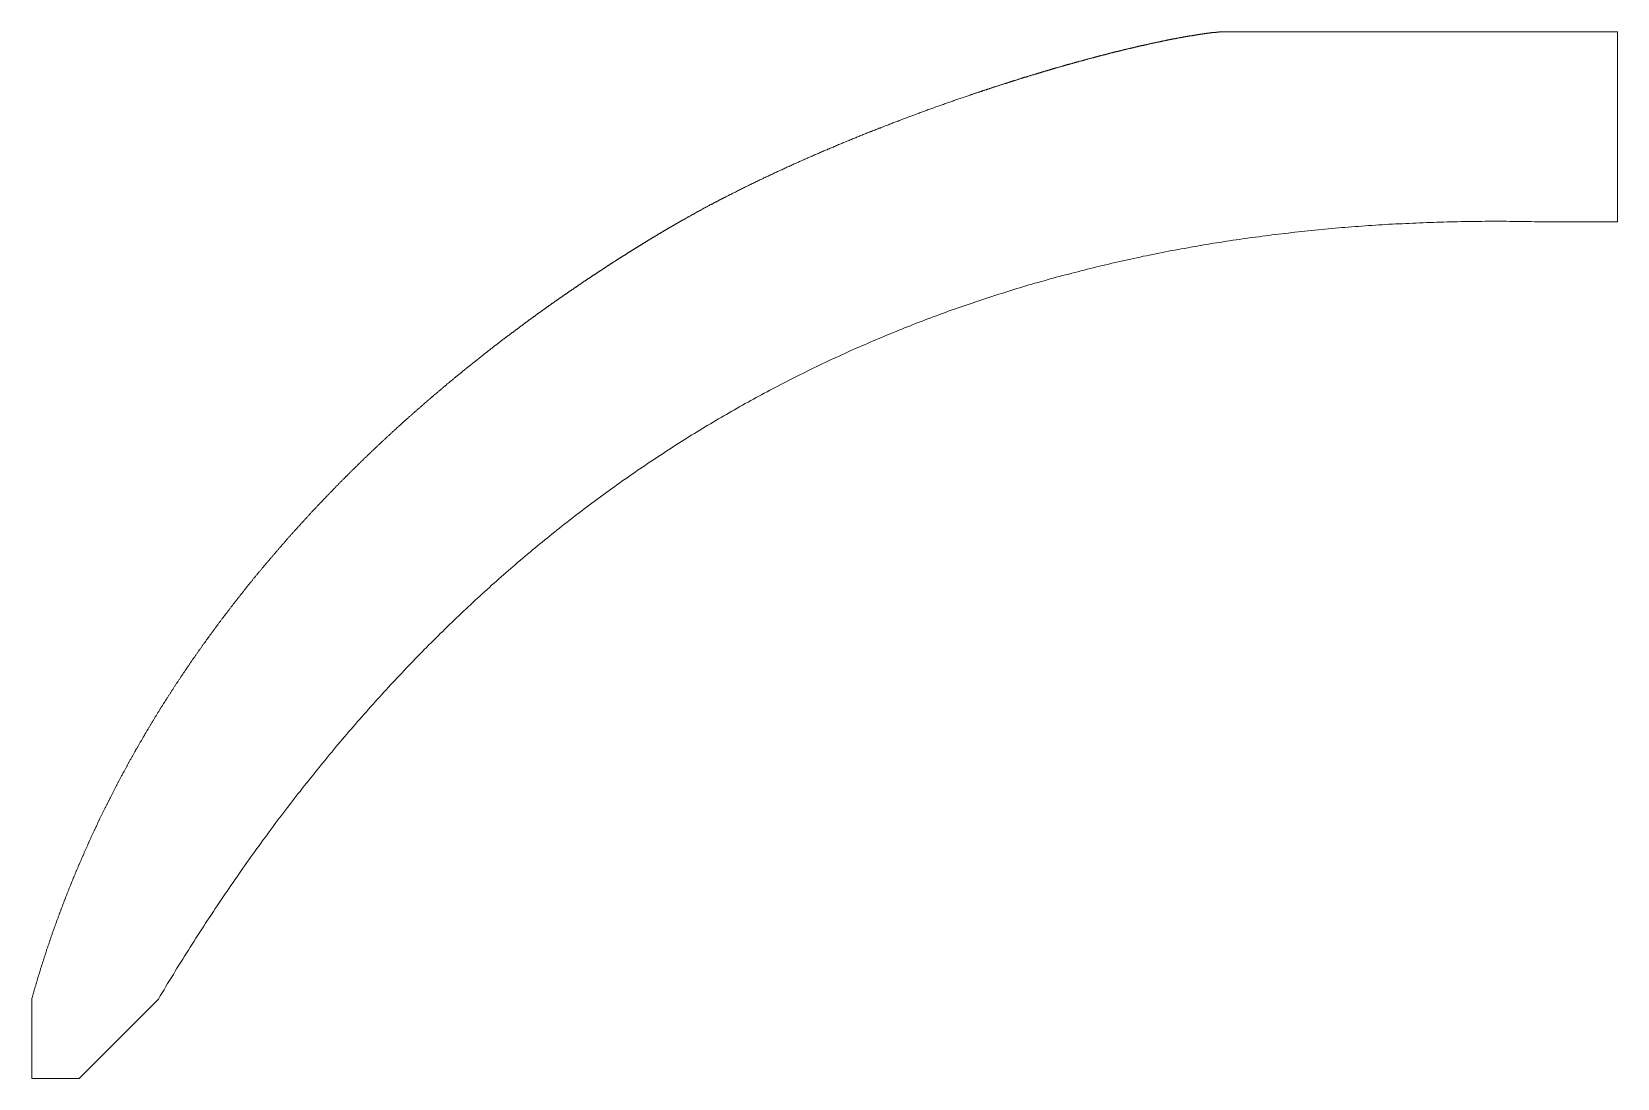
# Model space of a CAD drawing. Header units: millimetres. Extents: x -83 to 17, y -2 to 64.
import ezdxf

# ---------------------------------------------------------------- set-up
doc = ezdxf.new("R2010")
doc.units = ezdxf.units.MM

msp = doc.modelspace()

# ---------------------------------------------------------------- linework, layer by layer
at = {"color": 7, "linetype": 'Continuous', "lineweight": 15}
msp.add_lwpolyline([(-8.2, 64.16), (-8.22, 64.16), (-8.24, 64.16), (-8.25, 64.16), (-8.27, 64.15), (-8.28, 64.15), (-8.3, 64.15), (-8.31, 64.15), (-8.33, 64.15), (-8.35, 64.15), (-8.36, 64.14), (-8.38, 64.14), (-8.39, 64.14), (-8.41, 64.14), (-8.43, 64.14), (-8.44, 64.14), (-8.46, 64.13), (-8.47, 64.13), (-8.49, 64.13), (-8.51, 64.13), (-8.52, 64.13), (-8.54, 64.13), (-8.56, 64.12), (-8.57, 64.12), (-8.59, 64.12), (-8.6, 64.12), (-8.62, 64.12), (-8.64, 64.12), (-8.65, 64.11), (-8.67, 64.11), (-8.69, 64.11), (-8.7, 64.11), (-8.72, 64.11), (-8.74, 64.1), (-8.76, 64.1), (-8.77, 64.1), (-8.79, 64.1), (-8.81, 64.1), (-8.82, 64.09), (-8.84, 64.09), (-8.86, 64.09), (-8.87, 64.09), (-8.89, 64.08), (-8.91, 64.08), (-8.93, 64.08), (-8.94, 64.08), (-8.96, 64.08), (-8.98, 64.07), (-9, 64.07), (-9.01, 64.07), (-9.03, 64.07), (-9.05, 64.06), (-9.07, 64.06), (-9.08, 64.06), (-9.1, 64.06), (-9.12, 64.06), (-9.14, 64.05), (-9.16, 64.05), (-9.17, 64.05), (-9.19, 64.05), (-9.21, 64.04), (-9.23, 64.04), (-9.25, 64.04), (-9.26, 64.04), (-9.28, 64.03), (-9.3, 64.03), (-9.32, 64.03), (-9.34, 64.03), (-9.36, 64.02), (-9.37, 64.02), (-9.39, 64.02), (-9.41, 64.01), (-9.43, 64.01), (-9.45, 64.01), (-9.47, 64.01), (-9.48, 64), (-9.5, 64), (-9.52, 64), (-9.54, 64), (-9.56, 63.99), (-9.58, 63.99), (-9.6, 63.99), (-9.62, 63.98), (-9.63, 63.98), (-9.65, 63.98), (-9.67, 63.98), (-9.69, 63.97), (-9.71, 63.97), (-9.73, 63.97), (-9.75, 63.96), (-9.77, 63.96), (-9.79, 63.96), (-9.81, 63.95), (-9.83, 63.95), (-9.85, 63.95), (-9.86, 63.95), (-9.88, 63.94), (-9.9, 63.94), (-9.92, 63.94), (-9.94, 63.93), (-9.96, 63.93), (-9.98, 63.93), (-10, 63.92), (-10.02, 63.92), (-10.04, 63.92), (-10.06, 63.91), (-10.08, 63.91), (-10.1, 63.91), (-10.12, 63.9), (-10.14, 63.9), (-10.16, 63.9), (-10.18, 63.89), (-10.2, 63.89), (-10.22, 63.89), (-10.24, 63.88), (-10.26, 63.88), (-10.28, 63.88), (-10.3, 63.87), (-10.32, 63.87), (-10.34, 63.87), (-10.36, 63.86), (-10.38, 63.86), (-10.4, 63.86), (-10.42, 63.85), (-10.44, 63.85), (-10.46, 63.85), (-10.48, 63.84), (-10.51, 63.84), (-10.53, 63.83), (-10.55, 63.83), (-10.57, 63.83), (-10.59, 63.82), (-10.61, 63.82), (-10.63, 63.82), (-10.65, 63.81), (-10.67, 63.81), (-10.69, 63.8), (-10.71, 63.8), (-10.73, 63.8), (-10.76, 63.79), (-10.78, 63.79), (-10.8, 63.79), (-10.82, 63.78), (-10.84, 63.78), (-10.86, 63.77), (-10.88, 63.77), (-10.9, 63.77), (-10.93, 63.76), (-10.95, 63.76), (-10.97, 63.75), (-10.99, 63.75), (-11.01, 63.75), (-11.03, 63.74), (-11.05, 63.74), (-11.08, 63.73), (-11.1, 63.73), (-11.12, 63.73), (-11.14, 63.72), (-11.16, 63.72), (-11.18, 63.71), (-11.21, 63.71), (-11.23, 63.7), (-11.25, 63.7), (-11.27, 63.7), (-11.29, 63.69), (-11.32, 63.69), (-11.34, 63.68), (-11.36, 63.68), (-11.38, 63.67), (-11.4, 63.67), (-11.43, 63.67), (-11.45, 63.66), (-11.47, 63.66), (-11.49, 63.65), (-11.51, 63.65), (-11.54, 63.64), (-11.56, 63.64), (-11.58, 63.64), (-11.6, 63.63), (-11.63, 63.63), (-11.65, 63.62), (-11.67, 63.62), (-11.69, 63.61), (-11.72, 63.61), (-11.74, 63.6), (-11.76, 63.6), (-11.79, 63.59), (-11.81, 63.59), (-11.83, 63.58), (-11.85, 63.58), (-11.88, 63.58), (-11.9, 63.57), (-11.92, 63.57), (-11.94, 63.56), (-11.97, 63.56), (-11.99, 63.55), (-12.01, 63.55), (-12.04, 63.54), (-12.06, 63.54), (-12.08, 63.53), (-12.11, 63.53), (-12.13, 63.52), (-12.15, 63.52), (-12.18, 63.51), (-12.2, 63.51), (-12.22, 63.5), (-12.25, 63.5), (-12.27, 63.49), (-12.29, 63.49), (-12.32, 63.48), (-12.34, 63.48), (-12.36, 63.47), (-12.39, 63.47), (-12.41, 63.46), (-12.43, 63.46), (-12.46, 63.45), (-12.48, 63.45), (-12.51, 63.44), (-12.53, 63.44), (-12.55, 63.43), (-12.58, 63.43), (-12.6, 63.42), (-12.62, 63.42), (-12.65, 63.41), (-12.67, 63.41), (-12.7, 63.4), (-12.72, 63.4), (-12.74, 63.39), (-12.77, 63.39), (-12.79, 63.38), (-12.82, 63.37), (-12.84, 63.37), (-12.87, 63.36), (-12.89, 63.36), (-12.91, 63.35), (-12.94, 63.35), (-12.96, 63.34), (-12.99, 63.34), (-13.01, 63.33), (-13.04, 63.33), (-13.06, 63.32), (-13.09, 63.32), (-13.11, 63.31), (-13.13, 63.3), (-13.16, 63.3), (-13.18, 63.29), (-13.21, 63.29), (-13.23, 63.28), (-13.26, 63.28), (-13.28, 63.27), (-13.31, 63.26), (-13.33, 63.26), (-13.36, 63.25), (-13.38, 63.25), (-13.41, 63.24), (-13.43, 63.24), (-13.46, 63.23), (-13.48, 63.22), (-13.51, 63.22), (-13.53, 63.21), (-13.56, 63.21), (-13.58, 63.2), (-13.61, 63.2), (-13.63, 63.19), (-13.66, 63.18), (-13.68, 63.18), (-13.71, 63.17), (-13.73, 63.17), (-13.76, 63.16), (-13.78, 63.15), (-13.81, 63.15), (-13.83, 63.14), (-13.86, 63.14), (-13.89, 63.13), (-13.91, 63.12), (-13.94, 63.12), (-13.96, 63.11), (-13.99, 63.11), (-14.01, 63.1), (-14.04, 63.09), (-14.06, 63.09), (-14.09, 63.08), (-14.12, 63.08), (-14.14, 63.07), (-14.17, 63.06), (-14.19, 63.06), (-14.22, 63.05), (-14.25, 63.04), (-14.27, 63.04), (-14.3, 63.03), (-14.32, 63.03), (-14.35, 63.02), (-14.37, 63.01), (-14.4, 63.01), (-14.43, 63), (-14.45, 62.99), (-14.48, 62.99), (-14.51, 62.98), (-14.53, 62.97), (-14.56, 62.97), (-14.58, 62.96), (-14.61, 62.96), (-14.64, 62.95), (-14.66, 62.94), (-14.69, 62.94), (-14.72, 62.93), (-14.74, 62.92), (-14.77, 62.92), (-14.8, 62.91), (-14.82, 62.9), (-14.85, 62.9), (-14.87, 62.89), (-14.9, 62.88), (-14.93, 62.88), (-14.95, 62.87), (-14.98, 62.86), (-15.01, 62.86), (-15.03, 62.85), (-15.06, 62.84), (-15.09, 62.84), (-15.11, 62.83), (-15.14, 62.82), (-15.17, 62.82), (-15.2, 62.81), (-15.22, 62.8), (-15.25, 62.8), (-15.28, 62.79), (-15.3, 62.78), (-15.33, 62.78), (-15.36, 62.77), (-15.38, 62.76), (-15.41, 62.75), (-15.44, 62.75), (-15.47, 62.74), (-15.49, 62.73), (-15.52, 62.73), (-15.55, 62.72), (-15.57, 62.71), (-15.6, 62.71), (-15.63, 62.7), (-15.66, 62.69), (-15.68, 62.68), (-15.71, 62.68), (-15.74, 62.67), (-15.77, 62.66), (-15.79, 62.66), (-15.82, 62.65), (-15.85, 62.64), (-15.88, 62.63), (-15.9, 62.63), (-15.93, 62.62), (-15.96, 62.61), (-15.99, 62.61), (-16.01, 62.6), (-16.04, 62.59), (-16.07, 62.58), (-16.1, 62.58), (-16.13, 62.57), (-16.15, 62.56), (-16.18, 62.55), (-16.21, 62.55), (-16.24, 62.54), (-16.26, 62.53), (-16.29, 62.52), (-16.32, 62.52), (-16.35, 62.51), (-16.38, 62.5), (-16.4, 62.5), (-16.43, 62.49), (-16.46, 62.48), (-16.49, 62.47), (-16.52, 62.46), (-16.54, 62.46), (-16.57, 62.45), (-16.6, 62.44), (-16.63, 62.43), (-16.66, 62.43), (-16.69, 62.42), (-16.71, 62.41), (-16.74, 62.4), (-16.77, 62.4), (-16.8, 62.39), (-16.83, 62.38), (-16.86, 62.37), (-16.88, 62.37), (-16.91, 62.36), (-16.94, 62.35), (-16.97, 62.34), (-17, 62.33), (-17.03, 62.33), (-17.05, 62.32), (-17.08, 62.31), (-17.11, 62.3), (-17.14, 62.3), (-17.17, 62.29), (-17.2, 62.28), (-17.23, 62.27), (-17.26, 62.26), (-17.28, 62.26), (-17.31, 62.25), (-17.34, 62.24), (-17.37, 62.23), (-17.4, 62.22), (-17.43, 62.22), (-17.46, 62.21), (-17.49, 62.2), (-17.51, 62.19), (-17.54, 62.18), (-17.57, 62.18), (-17.6, 62.17), (-17.63, 62.16), (-17.66, 62.15), (-17.69, 62.14), (-17.72, 62.14), (-17.75, 62.13), (-17.78, 62.12), (-17.81, 62.11), (-17.83, 62.1), (-17.86, 62.09), (-17.89, 62.09), (-17.92, 62.08), (-17.95, 62.07), (-17.98, 62.06), (-18.01, 62.05), (-18.04, 62.04), (-18.07, 62.04), (-18.1, 62.03), (-18.13, 62.02), (-18.16, 62.01), (-18.19, 62), (-18.22, 61.99), (-18.24, 61.99), (-18.27, 61.98), (-18.3, 61.97), (-18.33, 61.96), (-18.36, 61.95), (-18.39, 61.94), (-18.42, 61.93), (-18.45, 61.93), (-18.48, 61.92), (-18.51, 61.91), (-18.54, 61.9), (-18.57, 61.89), (-18.6, 61.88), (-18.63, 61.88), (-18.66, 61.87), (-18.69, 61.86), (-18.72, 61.85), (-18.75, 61.84), (-18.78, 61.83), (-18.81, 61.82), (-18.84, 61.81), (-18.87, 61.81), (-18.9, 61.8), (-18.93, 61.79), (-18.96, 61.78), (-18.99, 61.77), (-19.02, 61.76), (-19.05, 61.75), (-19.08, 61.74), (-19.11, 61.74), (-19.14, 61.73), (-19.17, 61.72), (-19.2, 61.71), (-19.23, 61.7), (-19.26, 61.69), (-19.29, 61.68), (-19.32, 61.67), (-19.35, 61.66), (-19.38, 61.66), (-19.41, 61.65), (-19.44, 61.64), (-19.47, 61.63), (-19.5, 61.62), (-19.53, 61.61), (-19.56, 61.6), (-19.59, 61.59), (-19.62, 61.58), (-19.65, 61.57), (-19.68, 61.56), (-19.71, 61.56), (-19.74, 61.55), (-19.77, 61.54), (-19.8, 61.53), (-19.83, 61.52), (-19.87, 61.51), (-19.9, 61.5), (-19.93, 61.49), (-19.96, 61.48), (-19.99, 61.47), (-20.02, 61.46), (-20.05, 61.45), (-20.08, 61.44), (-20.11, 61.44), (-20.14, 61.43), (-20.17, 61.42), (-20.2, 61.41), (-20.23, 61.4), (-20.26, 61.39), (-20.29, 61.38), (-20.32, 61.37), (-20.36, 61.36), (-20.39, 61.35), (-20.42, 61.34), (-20.45, 61.33), (-20.48, 61.32), (-20.51, 61.31), (-20.54, 61.3), (-20.57, 61.29), (-20.6, 61.28), (-20.63, 61.28), (-20.66, 61.27), (-20.7, 61.26), (-20.73, 61.25), (-20.76, 61.24), (-20.79, 61.23), (-20.82, 61.22), (-20.85, 61.21), (-20.88, 61.2), (-20.91, 61.19), (-20.94, 61.18), (-20.98, 61.17), (-21.01, 61.16), (-21.04, 61.15), (-21.07, 61.14), (-21.1, 61.13), (-21.13, 61.12), (-21.16, 61.11), (-21.19, 61.1), (-21.22, 61.09), (-21.26, 61.08), (-21.29, 61.07), (-21.32, 61.06), (-21.35, 61.05), (-21.38, 61.04), (-21.41, 61.03), (-21.44, 61.02), (-21.48, 61.01), (-21.51, 61), (-21.54, 60.99), (-21.57, 60.98), (-21.6, 60.97), (-21.63, 60.96), (-21.66, 60.95), (-21.7, 60.94), (-21.73, 60.93), (-21.76, 60.92), (-21.79, 60.91), (-21.82, 60.9), (-21.85, 60.89), (-21.88, 60.88), (-21.92, 60.87), (-21.95, 60.86), (-21.98, 60.85), (-22.01, 60.84), (-22.04, 60.83), (-22.07, 60.82), (-22.11, 60.81), (-22.14, 60.8), (-22.17, 60.79), (-22.2, 60.78), (-22.23, 60.77), (-22.26, 60.76), (-22.3, 60.75), (-22.33, 60.74), (-22.36, 60.73), (-22.39, 60.72), (-22.42, 60.71), (-22.46, 60.7), (-22.49, 60.69), (-22.52, 60.68), (-22.55, 60.67), (-22.58, 60.66), (-22.61, 60.65), (-22.65, 60.64), (-22.68, 60.63), (-22.71, 60.61), (-22.74, 60.6), (-22.77, 60.59), (-22.81, 60.58), (-22.84, 60.57), (-22.87, 60.56), (-22.9, 60.55), (-22.93, 60.54), (-22.97, 60.53), (-23, 60.52), (-23.03, 60.51), (-23.06, 60.5), (-23.09, 60.49), (-23.13, 60.48), (-23.16, 60.47), (-23.19, 60.46), (-23.22, 60.45), (-23.26, 60.44), (-23.29, 60.42), (-23.32, 60.41), (-23.35, 60.4), (-23.38, 60.39), (-23.42, 60.38), (-23.45, 60.37), (-23.48, 60.36), (-23.51, 60.35), (-23.55, 60.34), (-23.58, 60.33), (-23.61, 60.32), (-23.64, 60.31), (-23.67, 60.3), (-23.71, 60.28), (-23.74, 60.27), (-23.77, 60.26), (-23.8, 60.25), (-23.84, 60.24), (-23.87, 60.23), (-23.9, 60.22), (-23.93, 60.21), (-23.97, 60.2), (-24, 60.19), (-24.03, 60.18), (-24.06, 60.16), (-24.1, 60.15), (-24.13, 60.14), (-24.19, 60.12), (-24.26, 60.1), (-24.32, 60.08), (-24.39, 60.05), (-24.45, 60.03), (-24.52, 60.01), (-24.58, 59.99), (-24.65, 59.96), (-24.71, 59.94), (-24.78, 59.92), (-24.84, 59.9), (-24.91, 59.87), (-24.98, 59.85), (-25.04, 59.83), (-25.11, 59.81), (-25.17, 59.78), (-25.24, 59.76), (-25.3, 59.74), (-25.37, 59.71), (-25.44, 59.69), (-25.5, 59.67), (-25.57, 59.64), (-25.63, 59.62), (-25.7, 59.6), (-25.76, 59.57), (-25.83, 59.55), (-25.9, 59.53), (-25.96, 59.5), (-26.03, 59.48), (-26.09, 59.46), (-26.16, 59.43), (-26.23, 59.41), (-26.29, 59.39), (-26.36, 59.36), (-26.42, 59.34), (-26.49, 59.31), (-26.56, 59.29), (-26.62, 59.27), (-26.69, 59.24), (-26.76, 59.22), (-26.82, 59.19), (-26.89, 59.17), (-26.95, 59.15), (-27.02, 59.12), (-27.09, 59.1), (-27.15, 59.07), (-27.22, 59.05), (-27.29, 59.02), (-27.35, 59), (-27.42, 58.97), (-27.49, 58.95), (-27.55, 58.93), (-27.62, 58.9), (-27.69, 58.88), (-27.75, 58.85), (-27.82, 58.83), (-27.89, 58.8), (-27.95, 58.78), (-28.02, 58.75), (-28.09, 58.73), (-28.15, 58.7), (-28.22, 58.68), (-28.29, 58.65), (-28.35, 58.63), (-28.42, 58.6), (-28.49, 58.58), (-28.56, 58.55), (-28.62, 58.52), (-28.69, 58.5), (-28.76, 58.47), (-28.82, 58.45), (-28.89, 58.42), (-28.96, 58.4), (-29.02, 58.37), (-29.09, 58.34), (-29.16, 58.32), (-29.22, 58.29), (-29.29, 58.27), (-29.36, 58.24), (-29.43, 58.22), (-29.49, 58.19), (-29.56, 58.16), (-29.63, 58.14), (-29.69, 58.11), (-29.76, 58.08), (-29.83, 58.06), (-29.9, 58.03), (-29.96, 58.01), (-30.03, 57.98), (-30.1, 57.95), (-30.16, 57.93), (-30.23, 57.9), (-30.3, 57.87), (-30.36, 57.85), (-30.43, 57.82), (-30.5, 57.79), (-30.57, 57.77), (-30.63, 57.74), (-30.7, 57.71), (-30.77, 57.69), (-30.83, 57.66), (-30.9, 57.63), (-30.97, 57.6), (-31.04, 57.58), (-31.1, 57.55), (-31.17, 57.52), (-31.24, 57.5), (-31.3, 57.47), (-31.37, 57.44), (-31.44, 57.41), (-31.51, 57.39), (-31.57, 57.36), (-31.64, 57.33), (-31.71, 57.3), (-31.77, 57.28), (-31.84, 57.25), (-31.91, 57.22), (-31.98, 57.19), (-32.04, 57.16), (-32.11, 57.14), (-32.18, 57.11), (-32.24, 57.08), (-32.31, 57.05), (-32.38, 57.03), (-32.44, 57), (-32.51, 56.97), (-32.58, 56.94), (-32.65, 56.91), (-32.71, 56.88), (-32.78, 56.86), (-32.85, 56.83), (-32.91, 56.8), (-32.98, 56.77), (-33.05, 56.74), (-33.11, 56.71), (-33.18, 56.69), (-33.25, 56.66), (-33.32, 56.63), (-33.38, 56.6), (-33.45, 56.57), (-33.52, 56.54), (-33.58, 56.51), (-33.65, 56.48), (-33.72, 56.46), (-33.78, 56.43), (-33.85, 56.4), (-33.92, 56.37), (-33.98, 56.34), (-34.05, 56.31), (-34.12, 56.28), (-34.18, 56.25), (-34.25, 56.22), (-34.32, 56.19), (-34.38, 56.16), (-34.45, 56.14), (-34.52, 56.11), (-34.58, 56.08), (-34.65, 56.05), (-34.71, 56.02), (-34.78, 55.99), (-34.85, 55.96), (-34.91, 55.93), (-34.98, 55.9), (-35.05, 55.87), (-35.11, 55.84), (-35.18, 55.81), (-35.25, 55.78), (-35.31, 55.75), (-35.38, 55.72), (-35.44, 55.69), (-35.51, 55.66), (-35.58, 55.63), (-35.64, 55.6), (-35.71, 55.57), (-35.77, 55.54), (-35.84, 55.51), (-35.91, 55.48), (-35.97, 55.45), (-36.04, 55.42), (-36.1, 55.39), (-36.17, 55.36), (-36.23, 55.33), (-36.3, 55.3), (-36.37, 55.27), (-36.43, 55.24), (-36.5, 55.2), (-36.56, 55.17), (-36.63, 55.14), (-36.69, 55.11), (-36.76, 55.08), (-36.82, 55.05), (-36.89, 55.02), (-36.96, 54.99), (-37.02, 54.96), (-37.09, 54.93), (-37.15, 54.9), (-37.22, 54.86), (-37.28, 54.83), (-37.35, 54.8), (-37.41, 54.77), (-37.48, 54.74), (-37.54, 54.71), (-37.61, 54.68), (-37.67, 54.65), (-37.74, 54.61), (-37.8, 54.58), (-37.87, 54.55), (-37.93, 54.52), (-38, 54.49), (-38.06, 54.46), (-38.12, 54.43), (-38.19, 54.39), (-38.25, 54.36), (-38.32, 54.33), (-38.38, 54.3), (-38.45, 54.27), (-38.51, 54.24), (-38.58, 54.2), (-38.64, 54.17), (-38.7, 54.14), (-38.77, 54.11), (-38.83, 54.08), (-38.9, 54.04), (-38.96, 54.01), (-39.02, 53.98), (-39.09, 53.95), (-39.15, 53.91), (-39.22, 53.88), (-39.28, 53.85), (-39.31, 53.83), (-39.34, 53.82), (-39.38, 53.8), (-39.41, 53.78), (-39.44, 53.77), (-39.47, 53.75), (-39.5, 53.74), (-39.53, 53.72), (-39.57, 53.7), (-39.6, 53.69), (-39.63, 53.67), (-39.66, 53.65), (-39.69, 53.64), (-39.73, 53.62), (-39.76, 53.6), (-39.79, 53.59), (-39.82, 53.57), (-39.85, 53.55), (-39.89, 53.54), (-39.92, 53.52), (-39.95, 53.5), (-39.98, 53.49), (-40.01, 53.47), (-40.05, 53.45), (-40.08, 53.44), (-40.11, 53.42), (-40.14, 53.4), (-40.17, 53.39), (-40.21, 53.37), (-40.24, 53.35), (-40.27, 53.34), (-40.3, 53.32), (-40.34, 53.3), (-40.37, 53.28), (-40.4, 53.27), (-40.43, 53.25), (-40.46, 53.23), (-40.5, 53.22), (-40.53, 53.2), (-40.56, 53.18), (-40.59, 53.16), (-40.63, 53.15), (-40.66, 53.13), (-40.69, 53.11), (-40.72, 53.1), (-40.76, 53.08), (-40.79, 53.06), (-40.82, 53.04), (-40.85, 53.03), (-40.89, 53.01), (-40.92, 52.99), (-40.95, 52.97), (-40.98, 52.96), (-41.02, 52.94), (-41.05, 52.92), (-41.08, 52.9), (-41.11, 52.88), (-41.15, 52.87), (-41.18, 52.85), (-41.21, 52.83), (-41.24, 52.81), (-41.28, 52.8), (-41.31, 52.78), (-41.34, 52.76), (-41.38, 52.74), (-41.41, 52.72), (-41.44, 52.71), (-41.47, 52.69), (-41.51, 52.67), (-41.54, 52.65), (-41.57, 52.63), (-41.61, 52.61), (-41.64, 52.6), (-41.67, 52.58), (-41.71, 52.56), (-41.74, 52.54), (-41.77, 52.52), (-41.81, 52.5), (-41.84, 52.48), (-41.87, 52.47), (-41.91, 52.45), (-41.94, 52.43), (-41.97, 52.41), (-42.01, 52.39), (-42.04, 52.37), (-42.07, 52.35), (-42.11, 52.33), (-42.14, 52.31), (-42.18, 52.29), (-42.21, 52.28), (-42.24, 52.26), (-42.28, 52.24), (-42.31, 52.22), (-42.33, 52.21), (-42.35, 52.2), (-42.36, 52.19), (-42.38, 52.18), (-42.4, 52.17), (-42.41, 52.16), (-42.43, 52.15), (-42.45, 52.14), (-42.46, 52.13), (-42.48, 52.12), (-42.5, 52.11), (-42.52, 52.1), (-42.53, 52.09), (-42.55, 52.08), (-42.57, 52.07), (-42.58, 52.06), (-42.6, 52.05), (-42.62, 52.04), (-42.64, 52.03), (-42.65, 52.02), (-42.67, 52.01), (-42.69, 52), (-42.71, 51.99), (-42.72, 51.98), (-42.74, 51.97), (-42.76, 51.96), (-42.77, 51.95), (-42.79, 51.94), (-42.81, 51.93), (-42.83, 51.92), (-42.84, 51.91), (-42.86, 51.9), (-42.88, 51.89), (-42.9, 51.88), (-42.91, 51.87), (-42.93, 51.86), (-42.95, 51.85), (-42.97, 51.84), (-42.98, 51.83), (-43, 51.82), (-43.02, 51.81), (-43.04, 51.8), (-43.05, 51.79), (-43.07, 51.78), (-43.09, 51.77), (-43.11, 51.76), (-43.12, 51.75), (-43.14, 51.74), (-43.16, 51.73), (-43.18, 51.72), (-43.19, 51.71), (-43.21, 51.7), (-43.23, 51.69), (-43.25, 51.68), (-43.27, 51.67), (-43.28, 51.65), (-43.3, 51.64), (-43.32, 51.63), (-43.34, 51.62), (-43.35, 51.61), (-43.37, 51.6), (-43.39, 51.59), (-43.41, 51.58), (-43.43, 51.57), (-43.44, 51.56), (-43.46, 51.55), (-43.48, 51.54), (-43.5, 51.53), (-43.52, 51.52), (-43.53, 51.51), (-43.55, 51.5), (-43.57, 51.49), (-43.59, 51.48), (-43.6, 51.46), (-43.62, 51.45), (-43.64, 51.44), (-43.66, 51.43), (-43.68, 51.42), (-43.7, 51.41), (-43.71, 51.4), (-43.73, 51.39), (-43.75, 51.38), (-43.77, 51.37), (-43.79, 51.36), (-43.8, 51.35), (-43.82, 51.33), (-43.84, 51.32), (-43.86, 51.31), (-43.88, 51.3), (-43.9, 51.29), (-43.91, 51.28), (-43.93, 51.27), (-43.95, 51.26), (-43.97, 51.25), (-43.99, 51.24), (-44.01, 51.22), (-44.02, 51.21), (-44.04, 51.2), (-44.06, 51.19), (-44.08, 51.18), (-44.1, 51.17), (-44.12, 51.16), (-44.13, 51.15), (-44.15, 51.14), (-44.17, 51.12), (-44.19, 51.11), (-44.21, 51.1), (-44.23, 51.09), (-44.25, 51.08), (-44.26, 51.07), (-44.28, 51.06), (-44.3, 51.05), (-44.32, 51.03), (-44.34, 51.02), (-44.36, 51.01), (-44.38, 51), (-44.4, 50.99), (-44.41, 50.98), (-44.43, 50.97), (-44.45, 50.95), (-44.47, 50.94), (-44.49, 50.93), (-44.51, 50.92), (-44.53, 50.91), (-44.55, 50.9), (-44.57, 50.88), (-44.58, 50.87), (-44.6, 50.86), (-44.62, 50.85), (-44.64, 50.84), (-44.66, 50.83), (-44.68, 50.81), (-44.7, 50.8), (-44.72, 50.79), (-44.74, 50.78), (-44.76, 50.77), (-44.77, 50.76), (-44.79, 50.74), (-44.81, 50.73), (-44.83, 50.72), (-44.85, 50.71), (-44.87, 50.7), (-44.89, 50.68), (-44.91, 50.67), (-44.93, 50.66), (-44.95, 50.65), (-44.97, 50.64), (-44.99, 50.62), (-45.01, 50.61), (-45.03, 50.6), (-45.05, 50.59), (-45.06, 50.58), (-45.08, 50.56), (-45.1, 50.55), (-45.12, 50.54), (-45.14, 50.53), (-45.16, 50.52), (-45.18, 50.5), (-45.2, 50.49), (-45.22, 50.48), (-45.24, 50.47), (-45.26, 50.46), (-45.28, 50.44), (-45.3, 50.43), (-45.32, 50.42), (-45.34, 50.41), (-45.36, 50.39), (-45.38, 50.38), (-45.4, 50.37), (-45.42, 50.36), (-45.44, 50.34), (-45.46, 50.33), (-45.48, 50.32), (-45.5, 50.31), (-45.52, 50.29), (-45.54, 50.28), (-45.56, 50.27), (-45.58, 50.26), (-45.6, 50.24), (-45.62, 50.23), (-45.64, 50.22), (-45.66, 50.21), (-45.68, 50.19), (-45.7, 50.18), (-45.72, 50.17), (-45.74, 50.15), (-45.76, 50.14), (-45.78, 50.13), (-45.8, 50.12), (-45.82, 50.1), (-45.84, 50.09), (-45.86, 50.08), (-45.88, 50.06), (-45.9, 50.05), (-45.92, 50.04), (-45.94, 50.03), (-45.96, 50.01), (-45.98, 50), (-46, 49.99), (-46.02, 49.97), (-46.05, 49.96), (-46.07, 49.95), (-46.09, 49.93), (-46.11, 49.92), (-46.13, 49.91), (-46.15, 49.9), (-46.17, 49.88), (-46.19, 49.87), (-46.21, 49.86), (-46.23, 49.84), (-46.25, 49.83), (-46.27, 49.82), (-46.29, 49.8), (-46.31, 49.79), (-46.34, 49.78), (-46.36, 49.76), (-46.38, 49.75), (-46.4, 49.74), (-46.42, 49.72), (-46.44, 49.71), (-46.46, 49.7), (-46.48, 49.68), (-46.5, 49.67), (-46.52, 49.66), (-46.55, 49.64), (-46.57, 49.63), (-46.59, 49.61), (-46.61, 49.6), (-46.63, 49.59), (-46.65, 49.57), (-46.67, 49.56), (-46.69, 49.55), (-46.71, 49.53), (-46.74, 49.52), (-46.76, 49.51), (-46.78, 49.49), (-46.8, 49.48), (-46.82, 49.46), (-46.84, 49.45), (-46.86, 49.44), (-46.89, 49.42), (-46.91, 49.41), (-46.93, 49.39), (-46.95, 49.38), (-46.97, 49.37), (-46.99, 49.35), (-47.01, 49.34), (-47.04, 49.32), (-47.06, 49.31), (-47.08, 49.3), (-47.1, 49.28), (-47.12, 49.27), (-47.14, 49.25), (-47.17, 49.24), (-47.19, 49.23), (-47.21, 49.21), (-47.23, 49.2), (-47.25, 49.18), (-47.27, 49.17), (-47.3, 49.15), (-47.32, 49.14), (-47.34, 49.13), (-47.36, 49.11), (-47.38, 49.1), (-47.41, 49.08), (-47.43, 49.07), (-47.45, 49.05), (-47.47, 49.04), (-47.49, 49.03), (-47.52, 49.01), (-47.54, 49), (-47.56, 48.98), (-47.58, 48.97), (-47.6, 48.95), (-47.63, 48.94), (-47.65, 48.92), (-47.67, 48.91), (-47.69, 48.89), (-47.71, 48.88), (-47.74, 48.86), (-47.76, 48.85), (-47.78, 48.84), (-47.8, 48.82), (-47.83, 48.81), (-47.85, 48.79), (-47.87, 48.78), (-47.89, 48.76), (-47.92, 48.75), (-47.94, 48.73), (-47.96, 48.72), (-47.98, 48.7), (-48.01, 48.69), (-48.03, 48.67), (-48.05, 48.66), (-48.07, 48.64), (-48.09, 48.63), (-48.12, 48.61), (-48.14, 48.6), (-48.16, 48.58), (-48.19, 48.57), (-48.21, 48.55), (-48.23, 48.54), (-48.25, 48.52), (-48.28, 48.51), (-48.3, 48.49), (-48.32, 48.48), (-48.34, 48.46), (-48.37, 48.45), (-48.39, 48.43), (-48.41, 48.41), (-48.44, 48.4), (-48.46, 48.38), (-48.48, 48.37), (-48.5, 48.35), (-48.53, 48.34), (-48.55, 48.32), (-48.57, 48.31), (-48.6, 48.29), (-48.62, 48.28), (-48.64, 48.26), (-48.66, 48.25), (-48.69, 48.23), (-48.71, 48.21), (-48.73, 48.2), (-48.76, 48.18), (-48.78, 48.17), (-48.8, 48.15), (-48.83, 48.14), (-48.85, 48.12), (-48.87, 48.1), (-48.89, 48.09), (-48.92, 48.07), (-48.94, 48.06), (-48.96, 48.04), (-48.99, 48.03), (-49.01, 48.01), (-49.03, 47.99), (-49.06, 47.98), (-49.08, 47.96), (-49.1, 47.95), (-49.13, 47.93), (-49.15, 47.91), (-49.17, 47.9), (-49.2, 47.88), (-49.22, 47.87), (-49.24, 47.85), (-49.27, 47.83), (-49.29, 47.82), (-49.31, 47.8), (-49.34, 47.79), (-49.36, 47.77), (-49.39, 47.75), (-49.41, 47.74), (-49.43, 47.72), (-49.46, 47.7), (-49.48, 47.69), (-49.5, 47.67), (-49.53, 47.66), (-49.55, 47.64), (-49.57, 47.62), (-49.6, 47.61), (-49.62, 47.59), (-49.65, 47.57), (-49.67, 47.56), (-49.69, 47.54), (-49.72, 47.52), (-49.74, 47.51), (-49.76, 47.49), (-49.79, 47.48), (-49.81, 47.46), (-49.84, 47.44), (-49.86, 47.43), (-49.88, 47.41), (-49.91, 47.39), (-49.93, 47.38), (-49.96, 47.36), (-49.98, 47.34), (-50, 47.33), (-50.03, 47.31), (-50.05, 47.29), (-50.07, 47.27), (-50.1, 47.26), (-50.12, 47.24), (-50.15, 47.22), (-50.17, 47.21), (-50.2, 47.19), (-50.22, 47.17), (-50.24, 47.16), (-50.27, 47.14), (-50.29, 47.12), (-50.32, 47.11), (-50.34, 47.09), (-50.36, 47.07), (-50.39, 47.05), (-50.41, 47.04), (-50.44, 47.02), (-50.46, 47), (-50.49, 46.99), (-50.51, 46.97), (-50.53, 46.95), (-50.56, 46.93), (-50.58, 46.92), (-50.61, 46.9), (-50.63, 46.88), (-50.66, 46.87), (-50.68, 46.85), (-50.7, 46.83), (-50.73, 46.81), (-50.75, 46.8), (-50.78, 46.78), (-50.8, 46.76), (-50.83, 46.74), (-50.85, 46.73), (-50.88, 46.71), (-50.9, 46.69), (-50.93, 46.67), (-50.95, 46.66), (-50.97, 46.64), (-51, 46.62), (-51.02, 46.6), (-51.05, 46.59), (-51.07, 46.57), (-51.1, 46.55), (-51.12, 46.53), (-51.15, 46.52), (-51.17, 46.5), (-51.2, 46.48), (-51.22, 46.46), (-51.25, 46.44), (-51.27, 46.43), (-51.3, 46.41), (-51.32, 46.39), (-51.34, 46.37), (-51.37, 46.36), (-51.39, 46.34), (-51.42, 46.32), (-51.44, 46.3), (-51.47, 46.28), (-51.49, 46.27), (-51.52, 46.25), (-51.54, 46.23), (-51.57, 46.21), (-51.59, 46.19), (-51.62, 46.17), (-51.64, 46.16), (-51.67, 46.14), (-51.69, 46.12), (-51.72, 46.1), (-51.74, 46.08), (-51.77, 46.07), (-51.79, 46.05), (-51.82, 46.03), (-51.84, 46.01), (-51.87, 45.99), (-51.89, 45.97), (-51.92, 45.96), (-51.94, 45.94), (-51.97, 45.92), (-51.99, 45.9), (-52.02, 45.88), (-52.04, 45.86), (-52.07, 45.85), (-52.1, 45.83), (-52.12, 45.81), (-52.15, 45.79), (-52.17, 45.77), (-52.2, 45.75), (-52.22, 45.73), (-52.25, 45.71), (-52.27, 45.7), (-52.3, 45.68), (-52.32, 45.66), (-52.35, 45.64), (-52.37, 45.62), (-52.4, 45.6), (-52.42, 45.58), (-52.45, 45.56), (-52.47, 45.55), (-52.5, 45.53), (-52.53, 45.51), (-52.55, 45.49), (-52.58, 45.47), (-52.6, 45.45), (-52.63, 45.43), (-52.65, 45.41), (-52.68, 45.39), (-52.7, 45.38), (-52.73, 45.36), (-52.76, 45.34), (-52.78, 45.32), (-52.81, 45.3), (-52.83, 45.28), (-52.86, 45.26), (-52.88, 45.24), (-52.91, 45.22), (-52.93, 45.2), (-52.96, 45.18), (-52.99, 45.16), (-53.01, 45.15), (-53.04, 45.13), (-53.06, 45.11), (-53.09, 45.09), (-53.11, 45.07), (-53.14, 45.05), (-53.17, 45.03), (-53.19, 45.01), (-53.22, 44.99), (-53.24, 44.97), (-53.27, 44.95), (-53.29, 44.93), (-53.32, 44.91), (-53.35, 44.89), (-53.37, 44.87), (-53.4, 44.85), (-53.42, 44.83), (-53.45, 44.81), (-53.48, 44.79), (-53.5, 44.77), (-53.53, 44.76), (-53.55, 44.74), (-53.58, 44.72), (-53.61, 44.7), (-53.63, 44.68), (-53.66, 44.66), (-53.68, 44.64), (-53.71, 44.62), (-53.73, 44.6), (-53.76, 44.58), (-53.79, 44.56), (-53.81, 44.54), (-53.84, 44.52), (-53.86, 44.5), (-53.89, 44.48), (-53.92, 44.46), (-53.94, 44.44), (-53.97, 44.42), (-54, 44.4), (-54.02, 44.38), (-54.05, 44.36), (-54.07, 44.34), (-54.1, 44.32), (-54.13, 44.3), (-54.15, 44.28), (-54.18, 44.26), (-54.2, 44.24), (-54.23, 44.21), (-54.26, 44.19), (-54.28, 44.17), (-54.31, 44.15), (-54.34, 44.13), (-54.36, 44.11), (-54.39, 44.09), (-54.41, 44.07), (-54.44, 44.05), (-54.47, 44.03), (-54.49, 44.01), (-54.52, 43.99), (-54.55, 43.97), (-54.57, 43.95), (-54.6, 43.93), (-54.62, 43.91), (-54.65, 43.89), (-54.68, 43.87), (-54.7, 43.85), (-54.73, 43.82), (-54.76, 43.8), (-54.78, 43.78), (-54.81, 43.76), (-54.84, 43.74), (-54.86, 43.72), (-54.89, 43.7), (-54.92, 43.68), (-54.94, 43.66), (-54.97, 43.64), (-54.99, 43.62), (-55.02, 43.6), (-55.05, 43.57), (-55.07, 43.55), (-55.1, 43.53), (-55.13, 43.51), (-55.15, 43.49), (-55.18, 43.47), (-55.21, 43.45), (-55.23, 43.43), (-55.26, 43.41), (-55.29, 43.39), (-55.31, 43.36), (-55.34, 43.34), (-55.37, 43.32), (-55.39, 43.3), (-55.42, 43.28), (-55.45, 43.26), (-55.47, 43.24), (-55.5, 43.22), (-55.53, 43.19), (-55.55, 43.17), (-55.58, 43.15), (-55.61, 43.13), (-55.63, 43.11), (-55.66, 43.09), (-55.69, 43.07), (-55.71, 43.04), (-55.74, 43.02), (-55.77, 43), (-55.79, 42.98), (-55.82, 42.96), (-55.85, 42.94), (-55.87, 42.91), (-55.9, 42.89), (-55.93, 42.87), (-55.95, 42.85), (-55.98, 42.83), (-56.01, 42.81), (-56.03, 42.78), (-56.06, 42.76), (-56.09, 42.74), (-56.12, 42.72), (-56.14, 42.7), (-56.17, 42.67), (-56.2, 42.65), (-56.22, 42.63), (-56.25, 42.61), (-56.28, 42.59), (-56.3, 42.56), (-56.33, 42.54), (-56.36, 42.52), (-56.38, 42.5), (-56.41, 42.48), (-56.44, 42.45), (-56.46, 42.43), (-56.49, 42.41), (-56.52, 42.39), (-56.55, 42.37), (-56.57, 42.34), (-56.6, 42.32), (-56.63, 42.3), (-56.65, 42.28), (-56.68, 42.25), (-56.71, 42.23), (-56.73, 42.21), (-56.76, 42.19), (-56.79, 42.17), (-56.82, 42.14), (-56.84, 42.12), (-56.87, 42.1), (-56.9, 42.08), (-56.92, 42.05), (-56.95, 42.03), (-56.98, 42.01), (-57.01, 41.99), (-57.03, 41.96), (-57.06, 41.94), (-57.09, 41.92), (-57.11, 41.9), (-57.14, 41.87), (-57.17, 41.85), (-57.2, 41.83), (-57.22, 41.8), (-57.25, 41.78), (-57.28, 41.76), (-57.3, 41.74), (-57.33, 41.71), (-57.36, 41.69), (-57.39, 41.67), (-57.41, 41.64), (-57.44, 41.62), (-57.47, 41.6), (-57.49, 41.58), (-57.52, 41.55), (-57.55, 41.53), (-57.58, 41.51), (-57.6, 41.48), (-57.63, 41.46), (-57.66, 41.44), (-57.68, 41.41), (-57.71, 41.39), (-57.74, 41.37), (-57.77, 41.35), (-57.79, 41.32), (-57.82, 41.3), (-57.85, 41.28), (-57.88, 41.25), (-57.9, 41.23), (-57.93, 41.21), (-57.96, 41.18), (-57.98, 41.16), (-58.01, 41.14), (-58.04, 41.11), (-58.07, 41.09), (-58.09, 41.07), (-58.12, 41.04), (-58.15, 41.02), (-58.18, 41), (-58.2, 40.97), (-58.23, 40.95), (-58.26, 40.92), (-58.29, 40.9), (-58.31, 40.88), (-58.34, 40.85), (-58.37, 40.83), (-58.4, 40.81), (-58.42, 40.78), (-58.45, 40.76), (-58.48, 40.74), (-58.5, 40.71), (-58.53, 40.69), (-58.56, 40.66), (-58.59, 40.64), (-58.61, 40.62), (-58.64, 40.59), (-58.67, 40.57), (-58.7, 40.54), (-58.72, 40.52), (-58.75, 40.5), (-58.78, 40.47), (-58.81, 40.45), (-58.83, 40.42), (-58.86, 40.4), (-58.89, 40.38), (-58.92, 40.35), (-58.94, 40.33), (-58.97, 40.3), (-59, 40.28), (-59.03, 40.26), (-59.05, 40.23), (-59.08, 40.21), (-59.11, 40.18), (-59.14, 40.16), (-59.16, 40.13), (-59.19, 40.11), (-59.22, 40.09), (-59.25, 40.06), (-59.27, 40.04), (-59.3, 40.01), (-59.33, 39.99), (-59.36, 39.96), (-59.38, 39.94), (-59.41, 39.92), (-59.44, 39.89), (-59.47, 39.87), (-59.49, 39.84), (-59.52, 39.82), (-59.55, 39.79), (-59.58, 39.77), (-59.6, 39.74), (-59.63, 39.72), (-59.66, 39.69), (-59.69, 39.67), (-59.72, 39.64), (-59.74, 39.62), (-59.77, 39.59), (-59.8, 39.57), (-59.83, 39.55), (-59.85, 39.52), (-59.88, 39.5), (-59.91, 39.47), (-59.94, 39.45), (-59.96, 39.42), (-59.99, 39.4), (-60.02, 39.37), (-60.05, 39.35), (-60.07, 39.32), (-60.1, 39.3), (-60.13, 39.27), (-60.16, 39.25), (-60.18, 39.22), (-60.21, 39.2), (-60.24, 39.17), (-60.27, 39.15), (-60.3, 39.12), (-60.32, 39.09), (-60.35, 39.07), (-60.38, 39.04), (-60.41, 39.02), (-60.43, 38.99), (-60.46, 38.97), (-60.49, 38.94), (-60.52, 38.92), (-60.54, 38.89), (-60.57, 38.87), (-60.6, 38.84), (-60.63, 38.82), (-60.66, 38.79), (-60.68, 38.76), (-60.71, 38.74), (-60.74, 38.71), (-60.77, 38.69), (-60.79, 38.66), (-60.82, 38.64), (-60.85, 38.61), (-60.88, 38.59), (-60.9, 38.56), (-60.93, 38.53), (-60.96, 38.51), (-60.99, 38.48), (-61.02, 38.46), (-61.04, 38.43), (-61.07, 38.41), (-61.1, 38.38), (-61.13, 38.35), (-61.15, 38.33), (-61.18, 38.3), (-61.21, 38.28), (-61.24, 38.25), (-61.27, 38.22), (-61.29, 38.2), (-61.32, 38.17), (-61.35, 38.15), (-61.38, 38.12), (-61.4, 38.09), (-61.43, 38.07), (-61.46, 38.04), (-61.49, 38.02), (-61.51, 37.99), (-61.54, 37.96), (-61.57, 37.94), (-61.6, 37.91), (-61.63, 37.88), (-61.65, 37.86), (-61.68, 37.83), (-61.71, 37.81), (-61.74, 37.78), (-61.76, 37.75), (-61.79, 37.73), (-61.82, 37.7), (-61.85, 37.67), (-61.88, 37.65), (-61.9, 37.62), (-61.93, 37.59), (-61.96, 37.57), (-61.99, 37.54), (-62.01, 37.51), (-62.04, 37.49), (-62.07, 37.46), (-62.1, 37.43), (-62.13, 37.41), (-62.15, 37.38), (-62.18, 37.35), (-62.21, 37.33), (-62.24, 37.3), (-62.26, 37.27), (-62.29, 37.25), (-62.32, 37.22), (-62.35, 37.19), (-62.38, 37.17), (-62.4, 37.14), (-62.43, 37.11), (-62.46, 37.09), (-62.49, 37.06), (-62.51, 37.03), (-62.54, 37), (-62.57, 36.98), (-62.6, 36.95), (-62.63, 36.92), (-62.65, 36.9), (-62.68, 36.87), (-62.71, 36.84), (-62.74, 36.82), (-62.76, 36.79), (-62.79, 36.76), (-62.82, 36.73), (-62.85, 36.71), (-62.87, 36.68), (-62.9, 36.65), (-62.93, 36.62), (-62.96, 36.6), (-62.99, 36.57), (-63.01, 36.54), (-63.04, 36.52), (-63.07, 36.49), (-63.1, 36.46), (-63.12, 36.43), (-63.15, 36.41), (-63.18, 36.38), (-63.21, 36.35), (-63.24, 36.32), (-63.26, 36.29), (-63.29, 36.27), (-63.32, 36.24), (-63.35, 36.21), (-63.37, 36.18), (-63.4, 36.16), (-63.43, 36.13), (-63.46, 36.1), (-63.49, 36.07), (-63.51, 36.05), (-63.54, 36.02), (-63.57, 35.99), (-63.6, 35.96), (-63.62, 35.93), (-63.65, 35.91), (-63.68, 35.88), (-63.71, 35.85), (-63.74, 35.82), (-63.76, 35.79), (-63.79, 35.77), (-63.82, 35.74), (-63.85, 35.71), (-63.87, 35.68), (-63.9, 35.65), (-63.93, 35.63), (-63.96, 35.6), (-63.98, 35.57), (-64.01, 35.54), (-64.04, 35.51), (-64.07, 35.49), (-64.1, 35.46), (-64.12, 35.43), (-64.15, 35.4), (-64.18, 35.37), (-64.21, 35.34), (-64.23, 35.32), (-64.26, 35.29), (-64.29, 35.26), (-64.32, 35.23), (-64.34, 35.2), (-64.37, 35.17), (-64.4, 35.14), (-64.43, 35.12), (-64.46, 35.09), (-64.48, 35.06), (-64.51, 35.03), (-64.54, 35), (-64.57, 34.97), (-64.59, 34.94), (-64.62, 34.92), (-64.65, 34.89), (-64.68, 34.86), (-64.7, 34.83), (-64.73, 34.8), (-64.76, 34.77), (-64.79, 34.74), (-64.81, 34.71), (-64.84, 34.69), (-64.87, 34.66), (-64.9, 34.63), (-64.93, 34.6), (-64.95, 34.57), (-64.98, 34.54), (-65.01, 34.51), (-65.04, 34.48), (-65.06, 34.45), (-65.09, 34.42), (-65.12, 34.4), (-65.15, 34.37), (-65.17, 34.34), (-65.2, 34.31), (-65.23, 34.28), (-65.26, 34.25), (-65.28, 34.22), (-65.31, 34.19), (-65.34, 34.16), (-65.37, 34.13), (-65.39, 34.1), (-65.42, 34.07), (-65.45, 34.04), (-65.48, 34.01), (-65.5, 33.99), (-65.53, 33.96), (-65.56, 33.93), (-65.59, 33.9), (-65.62, 33.87), (-65.64, 33.84), (-65.67, 33.81), (-65.7, 33.78), (-65.73, 33.75), (-65.75, 33.72), (-65.78, 33.69), (-65.81, 33.66), (-65.84, 33.63), (-65.86, 33.6), (-65.89, 33.57), (-65.92, 33.54), (-65.95, 33.51), (-65.97, 33.48), (-66, 33.45), (-66.03, 33.42), (-66.06, 33.39), (-66.08, 33.36), (-66.11, 33.33), (-66.14, 33.3), (-66.16, 33.27), (-66.19, 33.24), (-66.22, 33.21), (-66.25, 33.18), (-66.27, 33.15), (-66.3, 33.12), (-66.33, 33.09), (-66.36, 33.06), (-66.38, 33.03), (-66.41, 33), (-66.44, 32.97), (-66.47, 32.94), (-66.49, 32.91), (-66.52, 32.88), (-66.55, 32.85), (-66.58, 32.82), (-66.6, 32.79), (-66.63, 32.76), (-66.66, 32.73), (-66.69, 32.7), (-66.71, 32.67), (-66.74, 32.64), (-66.77, 32.61), (-66.8, 32.58), (-66.82, 32.55), (-66.85, 32.52), (-66.88, 32.48), (-66.9, 32.45), (-66.93, 32.42), (-66.96, 32.39), (-66.99, 32.36), (-67.01, 32.33), (-67.04, 32.3), (-67.07, 32.27), (-67.1, 32.24), (-67.12, 32.21), (-67.15, 32.18), (-67.18, 32.15), (-67.2, 32.12), (-67.23, 32.09), (-67.26, 32.05), (-67.29, 32.02), (-67.31, 31.99), (-67.34, 31.96), (-67.37, 31.93), (-67.4, 31.9), (-67.42, 31.87), (-67.45, 31.84), (-67.48, 31.81), (-67.5, 31.78), (-67.53, 31.74), (-67.56, 31.71), (-67.59, 31.68), (-67.61, 31.65), (-67.64, 31.62), (-67.67, 31.59), (-67.69, 31.56), (-67.72, 31.53), (-67.75, 31.49), (-67.78, 31.46), (-67.8, 31.43), (-67.83, 31.4), (-67.86, 31.37), (-67.88, 31.34), (-67.91, 31.31), (-67.94, 31.27), (-67.97, 31.24), (-67.99, 31.21), (-68.02, 31.18), (-68.05, 31.15), (-68.07, 31.12), (-68.1, 31.09), (-68.13, 31.05), (-68.15, 31.02), (-68.18, 30.99), (-68.21, 30.96), (-68.24, 30.93), (-68.26, 30.9), (-68.29, 30.86), (-68.32, 30.83), (-68.34, 30.8), (-68.37, 30.77), (-68.4, 30.74), (-68.42, 30.7), (-68.45, 30.67), (-68.48, 30.64), (-68.51, 30.61), (-68.53, 30.58), (-68.56, 30.54), (-68.59, 30.51), (-68.61, 30.48), (-68.64, 30.45), (-68.67, 30.42), (-68.69, 30.38), (-68.72, 30.35), (-68.75, 30.32), (-68.77, 30.29), (-68.8, 30.26), (-68.83, 30.22), (-68.85, 30.19), (-68.88, 30.16), (-68.91, 30.13), (-68.93, 30.09), (-68.96, 30.06), (-68.99, 30.03), (-69.02, 30), (-69.04, 29.97), (-69.07, 29.93), (-69.1, 29.9), (-69.12, 29.87), (-69.15, 29.84), (-69.18, 29.8), (-69.2, 29.77), (-69.23, 29.74), (-69.26, 29.7), (-69.28, 29.67), (-69.31, 29.64), (-69.34, 29.61), (-69.36, 29.57), (-69.39, 29.54), (-69.42, 29.51), (-69.44, 29.48), (-69.47, 29.44), (-69.5, 29.41), (-69.52, 29.38), (-69.55, 29.34), (-69.58, 29.31), (-69.6, 29.28), (-69.63, 29.25), (-69.66, 29.21), (-69.68, 29.18), (-69.71, 29.15), (-69.74, 29.11), (-69.76, 29.08), (-69.79, 29.05), (-69.81, 29.02), (-69.84, 28.98), (-69.87, 28.95), (-69.89, 28.92), (-69.92, 28.88), (-69.95, 28.85), (-69.97, 28.82), (-70, 28.78), (-70.03, 28.75), (-70.05, 28.72), (-70.08, 28.68), (-70.11, 28.65), (-70.13, 28.62), (-70.16, 28.58), (-70.18, 28.55), (-70.21, 28.52), (-70.24, 28.48), (-70.26, 28.45), (-70.29, 28.42), (-70.32, 28.38), (-70.34, 28.35), (-70.37, 28.31), (-70.4, 28.28), (-70.42, 28.25), (-70.45, 28.21), (-70.47, 28.18), (-70.5, 28.15), (-70.53, 28.11), (-70.55, 28.08), (-70.58, 28.05), (-70.61, 28.01), (-70.63, 27.98), (-70.66, 27.94), (-70.68, 27.91), (-70.71, 27.88), (-70.74, 27.84), (-70.76, 27.81), (-70.79, 27.77), (-70.82, 27.74), (-70.84, 27.71), (-70.87, 27.67), (-70.89, 27.64), (-70.92, 27.6), (-70.95, 27.57), (-70.97, 27.54), (-71, 27.5), (-71.02, 27.47), (-71.05, 27.43), (-71.08, 27.4), (-71.1, 27.37), (-71.13, 27.33), (-71.15, 27.3), (-71.18, 27.26), (-71.21, 27.23), (-71.23, 27.19), (-71.26, 27.16), (-71.28, 27.13), (-71.31, 27.09), (-71.34, 27.06), (-71.36, 27.02), (-71.39, 26.99), (-71.41, 26.95), (-71.44, 26.92), (-71.47, 26.88), (-71.49, 26.85), (-71.52, 26.81), (-71.54, 26.78), (-71.57, 26.75), (-71.59, 26.71), (-71.62, 26.68), (-71.65, 26.64), (-71.67, 26.61), (-71.7, 26.57), (-71.72, 26.54), (-71.75, 26.5), (-71.77, 26.47), (-71.8, 26.43), (-71.83, 26.4), (-71.85, 26.36), (-71.88, 26.33), (-71.9, 26.29), (-71.93, 26.26), (-71.95, 26.22), (-71.98, 26.19), (-72.01, 26.15), (-72.03, 26.12), (-72.06, 26.08), (-72.08, 26.05), (-72.11, 26.01), (-72.13, 25.98), (-72.16, 25.94), (-72.18, 25.91), (-72.21, 25.87), (-72.24, 25.84), (-72.26, 25.8), (-72.29, 25.77), (-72.31, 25.73), (-72.34, 25.69), (-72.36, 25.66), (-72.39, 25.62), (-72.41, 25.59), (-72.44, 25.55), (-72.46, 25.52), (-72.49, 25.48), (-72.52, 25.45), (-72.54, 25.41), (-72.57, 25.38), (-72.59, 25.34), (-72.62, 25.3), (-72.64, 25.27), (-72.67, 25.23), (-72.69, 25.2), (-72.72, 25.16), (-72.74, 25.13), (-72.77, 25.09), (-72.79, 25.05), (-72.82, 25.02), (-72.84, 24.98), (-72.87, 24.95), (-72.89, 24.91), (-72.92, 24.88), (-72.94, 24.84), (-72.97, 24.8), (-72.99, 24.77), (-73.02, 24.73), (-73.04, 24.7), (-73.07, 24.66), (-73.1, 24.62), (-73.12, 24.59), (-73.15, 24.55), (-73.17, 24.52), (-73.2, 24.48), (-73.22, 24.44), (-73.25, 24.41), (-73.27, 24.37), (-73.3, 24.33), (-73.32, 24.3), (-73.34, 24.26), (-73.37, 24.23), (-73.39, 24.19), (-73.42, 24.15), (-73.44, 24.12), (-73.47, 24.08), (-73.49, 24.04), (-73.52, 24.01), (-73.54, 23.97), (-73.57, 23.93), (-73.59, 23.9), (-73.62, 23.86), (-73.64, 23.82), (-73.67, 23.79), (-73.69, 23.75), (-73.72, 23.71), (-73.74, 23.68), (-73.77, 23.64), (-73.79, 23.6), (-73.82, 23.57), (-73.84, 23.53), (-73.87, 23.49), (-73.89, 23.46), (-73.91, 23.42), (-73.94, 23.38), (-73.96, 23.35), (-73.99, 23.31), (-74.01, 23.27), (-74.04, 23.24), (-74.06, 23.2), (-74.09, 23.16), (-74.11, 23.12), (-74.13, 23.09), (-74.16, 23.05), (-74.18, 23.01), (-74.21, 22.98), (-74.23, 22.94), (-74.26, 22.9), (-74.28, 22.86), (-74.31, 22.83), (-74.33, 22.79), (-74.35, 22.75), (-74.38, 22.72), (-74.4, 22.68), (-74.43, 22.64), (-74.45, 22.6), (-74.48, 22.57), (-74.5, 22.53), (-74.52, 22.49), (-74.55, 22.45), (-74.57, 22.42), (-74.6, 22.38), (-74.62, 22.34), (-74.64, 22.3), (-74.67, 22.27), (-74.69, 22.23), (-74.72, 22.19), (-74.74, 22.15), (-74.77, 22.12), (-74.79, 22.08), (-74.81, 22.04), (-74.84, 22), (-74.86, 21.96), (-74.89, 21.93), (-74.91, 21.89), (-74.93, 21.85), (-74.96, 21.81), (-74.98, 21.78), (-75.01, 21.74), (-75.03, 21.7), (-75.05, 21.66), (-75.08, 21.62), (-75.1, 21.59), (-75.12, 21.55), (-75.15, 21.51), (-75.17, 21.47), (-75.2, 21.43), (-75.22, 21.4), (-75.24, 21.36), (-75.27, 21.32), (-75.29, 21.28), (-75.31, 21.24), (-75.34, 21.2), (-75.36, 21.17), (-75.39, 21.13), (-75.41, 21.09), (-75.43, 21.05), (-75.46, 21.01), (-75.48, 20.97), (-75.5, 20.94), (-75.53, 20.9), (-75.55, 20.86), (-75.57, 20.82), (-75.6, 20.78), (-75.62, 20.74), (-75.64, 20.7), (-75.67, 20.67), (-75.69, 20.63), (-75.71, 20.59), (-75.74, 20.55), (-75.76, 20.51), (-75.78, 20.47), (-75.81, 20.43), (-75.83, 20.4), (-75.85, 20.36), (-75.88, 20.32), (-75.9, 20.28), (-75.92, 20.24), (-75.95, 20.2), (-75.97, 20.16), (-75.99, 20.12), (-76.02, 20.08), (-76.04, 20.05), (-76.06, 20.01), (-76.09, 19.97), (-76.11, 19.93), (-76.13, 19.89), (-76.16, 19.85), (-76.18, 19.81), (-76.2, 19.77), (-76.22, 19.73), (-76.25, 19.69), (-76.27, 19.65), (-76.29, 19.62), (-76.32, 19.58), (-76.34, 19.54), (-76.36, 19.5), (-76.38, 19.46), (-76.41, 19.42), (-76.43, 19.38), (-76.45, 19.34), (-76.48, 19.3), (-76.5, 19.26), (-76.52, 19.22), (-76.54, 19.18), (-76.57, 19.14), (-76.59, 19.1), (-76.61, 19.06), (-76.63, 19.02), (-76.66, 18.98), (-76.68, 18.94), (-76.7, 18.91), (-76.73, 18.87), (-76.75, 18.83), (-76.77, 18.79), (-76.79, 18.75), (-76.82, 18.71), (-76.84, 18.67), (-76.86, 18.63), (-76.88, 18.59), (-76.91, 18.55), (-76.93, 18.51), (-76.95, 18.47), (-76.97, 18.43), (-76.99, 18.39), (-77.02, 18.35), (-77.04, 18.31), (-77.06, 18.27), (-77.08, 18.23), (-77.11, 18.19), (-77.13, 18.15), (-77.15, 18.11), (-77.17, 18.07), (-77.2, 18.03), (-77.22, 17.99), (-77.24, 17.95), (-77.26, 17.91), (-77.28, 17.87), (-77.31, 17.82), (-77.33, 17.78), (-77.35, 17.74), (-77.37, 17.7), (-77.39, 17.66), (-77.42, 17.62), (-77.44, 17.58), (-77.46, 17.54), (-77.48, 17.5), (-77.5, 17.46), (-77.53, 17.42), (-77.55, 17.38), (-77.57, 17.34), (-77.59, 17.3), (-77.61, 17.26), (-77.63, 17.22), (-77.66, 17.18), (-77.68, 17.14), (-77.7, 17.1), (-77.72, 17.05), (-77.74, 17.01), (-77.77, 16.97), (-77.79, 16.93), (-77.81, 16.89), (-77.83, 16.85), (-77.85, 16.81), (-77.87, 16.77), (-77.89, 16.73), (-77.92, 16.69), (-77.94, 16.65), (-77.96, 16.6), (-77.98, 16.56), (-78, 16.52), (-78.02, 16.48), (-78.04, 16.44), (-78.07, 16.4), (-78.09, 16.36), (-78.11, 16.32), (-78.13, 16.27), (-78.15, 16.23), (-78.17, 16.19), (-78.19, 16.15), (-78.22, 16.11), (-78.24, 16.07), (-78.26, 16.03), (-78.28, 15.99), (-78.3, 15.94), (-78.32, 15.9), (-78.34, 15.86), (-78.36, 15.82), (-78.38, 15.78), (-78.41, 15.74), (-78.43, 15.69), (-78.45, 15.65), (-78.47, 15.61), (-78.49, 15.57), (-78.51, 15.53), (-78.53, 15.49), (-78.55, 15.44), (-78.57, 15.4), (-78.59, 15.36), (-78.61, 15.32), (-78.64, 15.28), (-78.66, 15.24), (-78.68, 15.19), (-78.7, 15.15), (-78.72, 15.11), (-78.74, 15.07), (-78.76, 15.03), (-78.78, 14.98), (-78.8, 14.94), (-78.82, 14.9), (-78.84, 14.86), (-78.86, 14.82), (-78.88, 14.77), (-78.9, 14.73), (-78.92, 14.69), (-78.94, 14.65), (-78.96, 14.61), (-78.99, 14.56), (-79.01, 14.52), (-79.03, 14.48), (-79.05, 14.44), (-79.07, 14.39), (-79.09, 14.35), (-79.11, 14.31), (-79.13, 14.27), (-79.15, 14.22), (-79.17, 14.18), (-79.19, 14.14), (-79.21, 14.1), (-79.23, 14.05), (-79.25, 14.01), (-79.27, 13.97), (-79.29, 13.93), (-79.31, 13.88), (-79.33, 13.84), (-79.35, 13.8), (-79.37, 13.76), (-79.39, 13.71), (-79.41, 13.67), (-79.43, 13.63), (-79.45, 13.58), (-79.47, 13.54), (-79.49, 13.5), (-79.51, 13.46), (-79.53, 13.41), (-79.55, 13.37), (-79.57, 13.33), (-79.59, 13.28), (-79.61, 13.24), (-79.63, 13.2), (-79.65, 13.16), (-79.67, 13.11), (-79.69, 13.07), (-79.71, 13.03), (-79.72, 12.98), (-79.74, 12.94), (-79.76, 12.9), (-79.78, 12.85), (-79.8, 12.81), (-79.82, 12.77), (-79.84, 12.72), (-79.86, 12.68), (-79.88, 12.64), (-79.9, 12.59), (-79.92, 12.55), (-79.94, 12.51), (-79.96, 12.46), (-79.98, 12.42), (-80, 12.38), (-80.02, 12.33), (-80.03, 12.29), (-80.05, 12.25), (-80.07, 12.2), (-80.09, 12.16), (-80.11, 12.12), (-80.13, 12.07), (-80.15, 12.03), (-80.17, 11.98), (-80.19, 11.94), (-80.21, 11.9), (-80.22, 11.85), (-80.24, 11.81), (-80.26, 11.77), (-80.28, 11.72), (-80.3, 11.68), (-80.32, 11.63), (-80.34, 11.59), (-80.36, 11.55), (-80.38, 11.5), (-80.39, 11.46), (-80.41, 11.41), (-80.43, 11.37), (-80.45, 11.33), (-80.47, 11.28), (-80.49, 11.24), (-80.51, 11.19), (-80.52, 11.15), (-80.54, 11.1), (-80.56, 11.06), (-80.58, 11.02), (-80.6, 10.97), (-80.62, 10.93), (-80.63, 10.88), (-80.65, 10.84), (-80.67, 10.79), (-80.69, 10.75), (-80.71, 10.71), (-80.73, 10.66), (-80.74, 10.62), (-80.76, 10.57), (-80.78, 10.53), (-80.8, 10.48), (-80.82, 10.44), (-80.84, 10.39), (-80.85, 10.35), (-80.87, 10.3), (-80.89, 10.26), (-80.91, 10.22), (-80.93, 10.17), (-80.94, 10.13), (-80.96, 10.08), (-80.98, 10.04), (-81, 9.99), (-81.01, 9.95), (-81.03, 9.9), (-81.05, 9.86), (-81.07, 9.81), (-81.09, 9.77), (-81.1, 9.72), (-81.12, 9.68), (-81.14, 9.63), (-81.16, 9.59), (-81.17, 9.54), (-81.19, 9.5), (-81.21, 9.45), (-81.23, 9.41), (-81.24, 9.36), (-81.26, 9.32), (-81.28, 9.27), (-81.3, 9.23), (-81.31, 9.18), (-81.33, 9.14), (-81.35, 9.09), (-81.37, 9.04), (-81.38, 9), (-81.4, 8.95), (-81.42, 8.91), (-81.44, 8.86), (-81.45, 8.82), (-81.47, 8.77), (-81.49, 8.73), (-81.5, 8.68), (-81.52, 8.64), (-81.54, 8.59), (-81.55, 8.54), (-81.57, 8.5), (-81.59, 8.45), (-81.61, 8.41), (-81.62, 8.36), (-81.64, 8.32), (-81.66, 8.27), (-81.67, 8.22), (-81.69, 8.18), (-81.71, 8.13), (-81.72, 8.09), (-81.74, 8.04), (-81.76, 7.99), (-81.77, 7.95), (-81.79, 7.9), (-81.81, 7.86), (-81.82, 7.81), (-81.84, 7.77), (-81.86, 7.72), (-81.87, 7.67), (-81.89, 7.63), (-81.91, 7.58), (-81.92, 7.53), (-81.94, 7.49), (-81.95, 7.44), (-81.97, 7.4), (-81.99, 7.35), (-82, 7.3), (-82.02, 7.26), (-82.04, 7.21), (-82.05, 7.16), (-82.07, 7.12), (-82.08, 7.07), (-82.1, 7.03), (-82.12, 6.98), (-82.13, 6.93), (-82.15, 6.89), (-82.16, 6.84), (-82.18, 6.79), (-82.2, 6.75), (-82.21, 6.7), (-82.23, 6.65), (-82.24, 6.61), (-82.26, 6.56), (-82.28, 6.51), (-82.29, 6.47), (-82.31, 6.42), (-82.32, 6.37), (-82.34, 6.33), (-82.35, 6.28), (-82.37, 6.23), (-82.39, 6.19), (-82.4, 6.14), (-82.42, 6.09), (-82.43, 6.04), (-82.45, 6), (-82.46, 5.95), (-82.48, 5.9), (-82.49, 5.86), (-82.51, 5.81), (-82.52, 5.76), (-82.54, 5.71), (-82.55, 5.67), (-82.57, 5.62), (-82.59, 5.57), (-82.6, 5.53), (-82.62, 5.48), (-82.63, 5.43), (-82.65, 5.38), (-82.66, 5.34), (-82.68, 5.29), (-82.69, 5.24), (-82.71, 5.19), (-82.72, 5.15), (-82.74, 5.1), (-82.75, 5.05), (-82.77, 5), (-82.78, 4.96), (-82.79, 4.91), (-82.81, 4.86), (-82.82, 4.81), (-82.84, 4.77), (-82.85, 4.72), (-82.87, 4.67), (-82.88, 4.62), (-82.9, 4.58), (-82.91, 4.53), (-82.93, 4.48), (-82.94, 4.43), (-82.96, 4.38), (-82.97, 4.34), (-82.98, 4.29), (-83, 4.24), (-83.01, 4.19), (-83.03, 4.15), (-83.04, 4.1), (-83.06, 4.05), (-83.07, 4), (-83.08, 3.95), (-83.1, 3.91), (-83.11, 3.86), (-83.13, 3.81), (-83.14, 3.76), (-83.15, 3.71), (-83.17, 3.66), (-83.18, 3.62), (-83.2, 3.57), (-83.21, 3.52), (-83.22, 3.47), (-83.24, 3.42), (-83.25, 3.37), (-83.27, 3.33), (-83.28, 3.28), (-83.29, 3.23), (-83.31, 3.18), (-83.32, 3.13), (-83.33, 3.08), (-83.33, -1.92), (-80.33, -1.92), (-75.33, 3.08), (-75.22, 3.28), (-75.1, 3.48), (-74.98, 3.67), (-74.87, 3.87), (-74.75, 4.06), (-74.63, 4.25), (-74.51, 4.45), (-74.39, 4.64), (-74.28, 4.84), (-74.16, 5.03), (-74.04, 5.22), (-73.92, 5.41), (-73.8, 5.6), (-73.68, 5.79), (-73.56, 5.99), (-73.44, 6.18), (-73.32, 6.37), (-73.2, 6.55), (-73.08, 6.74), (-72.96, 6.93), (-72.84, 7.12), (-72.72, 7.31), (-72.59, 7.5), (-72.47, 7.68), (-72.35, 7.87), (-72.23, 8.06), (-72.11, 8.24), (-71.98, 8.43), (-71.86, 8.61), (-71.74, 8.8), (-71.62, 8.98), (-71.49, 9.17), (-71.37, 9.35), (-71.24, 9.53), (-71.12, 9.72), (-71, 9.9), (-70.87, 10.08), (-70.75, 10.26), (-70.62, 10.44), (-70.5, 10.62), (-70.37, 10.8), (-70.25, 10.98), (-70.12, 11.16), (-70, 11.34), (-69.87, 11.52), (-69.74, 11.7), (-69.62, 11.88), (-69.49, 12.06), (-69.36, 12.23), (-69.24, 12.41), (-69.11, 12.59), (-68.98, 12.76), (-68.85, 12.94), (-68.73, 13.11), (-68.6, 13.29), (-68.47, 13.46), (-68.34, 13.64), (-68.21, 13.81), (-68.08, 13.99), (-67.95, 14.16), (-67.83, 14.33), (-67.7, 14.5), (-67.57, 14.68), (-67.44, 14.85), (-67.31, 15.02), (-67.18, 15.19), (-67.04, 15.36), (-66.91, 15.53), (-66.78, 15.7), (-66.65, 15.87), (-66.52, 16.04), (-66.39, 16.2), (-66.26, 16.37), (-66.12, 16.54), (-65.99, 16.71), (-65.86, 16.87), (-65.73, 17.04), (-65.59, 17.21), (-65.46, 17.37), (-65.33, 17.54), (-65.19, 17.7), (-65.06, 17.87), (-64.93, 18.03), (-64.79, 18.19), (-64.66, 18.36), (-64.52, 18.52), (-64.39, 18.68), (-64.25, 18.84), (-64.12, 19.01), (-63.98, 19.17), (-63.85, 19.33), (-63.71, 19.49), (-63.58, 19.65), (-63.44, 19.81), (-63.3, 19.97), (-63.17, 20.13), (-63.03, 20.28), (-62.89, 20.44), (-62.76, 20.6), (-62.62, 20.76), (-62.48, 20.91), (-62.34, 21.07), (-62.2, 21.23), (-62.07, 21.38), (-61.93, 21.54), (-61.79, 21.69), (-61.65, 21.85), (-61.51, 22), (-61.37, 22.15), (-61.23, 22.31), (-61.09, 22.46), (-60.95, 22.61), (-60.81, 22.77), (-60.67, 22.92), (-60.53, 23.07), (-60.39, 23.22), (-60.25, 23.37), (-60.11, 23.52), (-59.97, 23.67), (-59.82, 23.82), (-59.68, 23.97), (-59.54, 24.12), (-59.4, 24.27), (-59.25, 24.41), (-59.11, 24.56), (-58.97, 24.71), (-58.83, 24.86), (-58.68, 25), (-58.54, 25.15), (-58.4, 25.29), (-58.25, 25.44), (-58.11, 25.58), (-57.96, 25.73), (-57.82, 25.87), (-57.67, 26.01), (-57.53, 26.16), (-57.38, 26.3), (-57.24, 26.44), (-57.09, 26.59), (-56.95, 26.73), (-56.8, 26.87), (-56.65, 27.01), (-56.51, 27.15), (-56.36, 27.29), (-56.21, 27.43), (-56.07, 27.57), (-55.92, 27.71), (-55.77, 27.85), (-55.62, 27.98), (-55.48, 28.12), (-55.33, 28.26), (-55.18, 28.4), (-55.03, 28.53), (-54.88, 28.67), (-54.73, 28.8), (-54.58, 28.94), (-54.43, 29.07), (-54.29, 29.21), (-54.14, 29.34), (-53.99, 29.48), (-53.84, 29.61), (-53.68, 29.74), (-53.53, 29.88), (-53.38, 30.01), (-53.23, 30.14), (-53.08, 30.27), (-52.93, 30.4), (-52.78, 30.53), (-52.63, 30.66), (-52.47, 30.79), (-52.32, 30.92), (-52.17, 31.05), (-52.02, 31.18), (-51.86, 31.31), (-51.71, 31.44), (-51.56, 31.56), (-51.4, 31.69), (-51.25, 31.82), (-51.1, 31.94), (-50.94, 32.07), (-50.79, 32.19), (-50.63, 32.32), (-50.48, 32.44), (-50.32, 32.57), (-50.17, 32.69), (-50.01, 32.82), (-49.86, 32.94), (-49.7, 33.06), (-49.54, 33.18), (-49.39, 33.31), (-49.23, 33.43), (-49.07, 33.55), (-48.92, 33.67), (-48.76, 33.79), (-48.6, 33.91), (-48.45, 34.03), (-48.29, 34.15), (-48.13, 34.27), (-47.97, 34.39), (-47.81, 34.5), (-47.65, 34.62), (-47.5, 34.74), (-47.34, 34.86), (-47.18, 34.97), (-47.02, 35.09), (-46.86, 35.2), (-46.7, 35.32), (-46.54, 35.43), (-46.38, 35.55), (-46.22, 35.66), (-46.06, 35.78), (-45.9, 35.89), (-45.74, 36), (-45.57, 36.12), (-45.41, 36.23), (-45.25, 36.34), (-45.09, 36.45), (-44.93, 36.56), (-44.76, 36.67), (-44.6, 36.78), (-44.44, 36.89), (-44.28, 37), (-44.11, 37.11), (-43.95, 37.22), (-43.79, 37.33), (-43.62, 37.43), (-43.46, 37.54), (-43.29, 37.65), (-43.13, 37.76), (-42.96, 37.86), (-42.8, 37.97), (-42.63, 38.07), (-42.47, 38.18), (-42.3, 38.28), (-42.14, 38.39), (-41.97, 38.49), (-41.81, 38.6), (-41.64, 38.7), (-41.47, 38.8), (-41.31, 38.9), (-41.14, 39.01), (-40.97, 39.11), (-40.81, 39.21), (-40.64, 39.31), (-40.47, 39.41), (-40.3, 39.51), (-40.13, 39.61), (-39.97, 39.71), (-39.8, 39.81), (-39.63, 39.9), (-39.46, 40), (-39.29, 40.1), (-39.12, 40.2), (-38.95, 40.29), (-38.78, 40.39), (-38.61, 40.49), (-38.44, 40.58), (-38.27, 40.68), (-38.1, 40.77), (-37.93, 40.87), (-37.76, 40.96), (-37.59, 41.06), (-37.41, 41.15), (-37.24, 41.24), (-37.07, 41.33), (-36.9, 41.43), (-36.73, 41.52), (-36.55, 41.61), (-36.38, 41.7), (-36.21, 41.79), (-36.03, 41.88), (-35.86, 41.97), (-35.69, 42.06), (-35.51, 42.15), (-35.34, 42.24), (-35.17, 42.33), (-34.99, 42.41), (-34.82, 42.5), (-34.64, 42.59), (-34.47, 42.67), (-34.29, 42.76), (-34.12, 42.85), (-33.94, 42.93), (-33.76, 43.02), (-33.59, 43.1), (-33.41, 43.19), (-33.23, 43.27), (-33.06, 43.35), (-32.88, 43.44), (-32.7, 43.52), (-32.53, 43.6), (-32.35, 43.68), (-32.17, 43.76), (-31.99, 43.85), (-31.82, 43.93), (-31.64, 44.01), (-31.46, 44.09), (-31.28, 44.17), (-31.1, 44.25), (-30.92, 44.32), (-30.74, 44.4), (-30.56, 44.48), (-30.38, 44.56), (-30.2, 44.64), (-30.02, 44.71), (-29.84, 44.79), (-29.66, 44.86), (-29.48, 44.94), (-29.3, 45.02), (-29.12, 45.09), (-28.94, 45.17), (-28.75, 45.24), (-28.57, 45.31), (-28.39, 45.39), (-28.21, 45.46), (-28.02, 45.53), (-27.84, 45.6), (-27.66, 45.68), (-27.48, 45.75), (-27.29, 45.82), (-27.11, 45.89), (-26.92, 45.96), (-26.74, 46.03), (-26.56, 46.1), (-26.37, 46.17), (-26.19, 46.23), (-26, 46.3), (-25.82, 46.37), (-25.63, 46.44), (-25.45, 46.51), (-25.26, 46.57), (-25.07, 46.64), (-24.89, 46.7), (-24.7, 46.77), (-24.52, 46.83), (-24.33, 46.9), (-24.14, 46.96), (-23.95, 47.03), (-23.77, 47.09), (-23.58, 47.15), (-23.39, 47.22), (-23.2, 47.28), (-23.02, 47.34), (-22.83, 47.4), (-22.64, 47.46), (-22.45, 47.52), (-22.26, 47.58), (-22.07, 47.64), (-21.88, 47.7), (-21.69, 47.76), (-21.5, 47.82), (-21.31, 47.88), (-21.12, 47.94), (-20.93, 48), (-20.74, 48.05), (-20.55, 48.11), (-20.36, 48.17), (-20.17, 48.22), (-19.98, 48.28), (-19.78, 48.33), (-19.59, 48.39), (-19.4, 48.44), (-19.21, 48.5), (-19.01, 48.55), (-18.82, 48.6), (-18.63, 48.66), (-18.44, 48.71), (-18.24, 48.76), (-18.05, 48.81), (-17.85, 48.86), (-17.66, 48.91), (-17.47, 48.96), (-17.27, 49.01), (-17.08, 49.06), (-16.88, 49.11), (-16.69, 49.16), (-16.49, 49.21), (-16.3, 49.26), (-16.1, 49.31), (-15.9, 49.35), (-15.71, 49.4), (-15.51, 49.45), (-15.31, 49.49), (-15.12, 49.54), (-14.92, 49.59), (-14.72, 49.63), (-14.53, 49.67), (-14.33, 49.72), (-14.13, 49.76), (-13.93, 49.81), (-13.73, 49.85), (-13.54, 49.89), (-13.34, 49.93), (-13.14, 49.98), (-12.94, 50.02), (-12.74, 50.06), (-12.54, 50.1), (-12.34, 50.14), (-12.14, 50.18), (-11.94, 50.22), (-11.74, 50.26), (-11.54, 50.3), (-11.34, 50.34), (-11.14, 50.37), (-10.94, 50.41), (-10.74, 50.45), (-10.53, 50.48), (-10.33, 50.52), (-10.13, 50.56), (-9.93, 50.59), (-9.73, 50.63), (-9.52, 50.66), (-9.32, 50.7), (-9.12, 50.73), (-8.91, 50.76), (-8.71, 50.8), (-8.51, 50.83), (-8.3, 50.86), (-8.1, 50.9), (-7.89, 50.93), (-7.69, 50.96), (-7.49, 50.99), (-7.28, 51.02), (-7.07, 51.05), (-6.87, 51.08), (-6.66, 51.11), (-6.46, 51.14), (-6.25, 51.17), (-6.05, 51.19), (-5.84, 51.22), (-5.63, 51.25), (-5.43, 51.28), (-5.22, 51.3), (-5.01, 51.33), (-4.8, 51.35), (-4.6, 51.38), (-4.39, 51.4), (-4.18, 51.43), (-3.97, 51.45), (-3.76, 51.48), (-3.56, 51.5), (-3.35, 51.52), (-3.14, 51.55), (-2.93, 51.57), (-2.72, 51.59), (-2.51, 51.61), (-2.3, 51.63), (-2.09, 51.65), (-1.88, 51.67), (-1.67, 51.69), (-1.46, 51.71), (-1.25, 51.73), (-1.03, 51.75), (-0.82, 51.77), (-0.61, 51.79), (-0.4, 51.8), (-0.19, 51.82), (0.02, 51.84), (0.24, 51.86), (0.45, 51.87), (0.66, 51.89), (0.88, 51.9), (1.09, 51.92), (1.3, 51.93), (1.52, 51.95), (1.73, 51.96), (1.94, 51.97), (2.16, 51.98), (2.37, 52), (2.59, 52.01), (2.8, 52.02), (3.02, 52.03), (3.23, 52.04), (3.45, 52.05), (3.66, 52.06), (3.88, 52.07), (4.1, 52.08), (4.31, 52.09), (4.53, 52.1), (4.75, 52.11), (4.96, 52.12), (5.18, 52.12), (5.4, 52.13), (5.62, 52.14), (5.83, 52.14), (6.05, 52.15), (6.27, 52.15), (6.49, 52.16), (6.71, 52.16), (6.93, 52.17), (7.15, 52.17), (7.36, 52.17), (7.58, 52.18), (7.8, 52.18), (8.02, 52.18), (8.24, 52.18), (8.46, 52.19), (8.69, 52.19), (8.91, 52.19), (9.13, 52.19), (9.35, 52.19), (9.57, 52.19), (9.79, 52.19), (10.01, 52.18), (10.24, 52.18), (10.46, 52.18), (10.68, 52.18), (10.9, 52.18), (11.13, 52.17), (11.35, 52.17), (11.57, 52.16), (11.8, 52.16), (16.8, 52.16), (16.8, 64.16)], close=True, dxfattribs=at)

doc.saveas('drawing.dxf')
